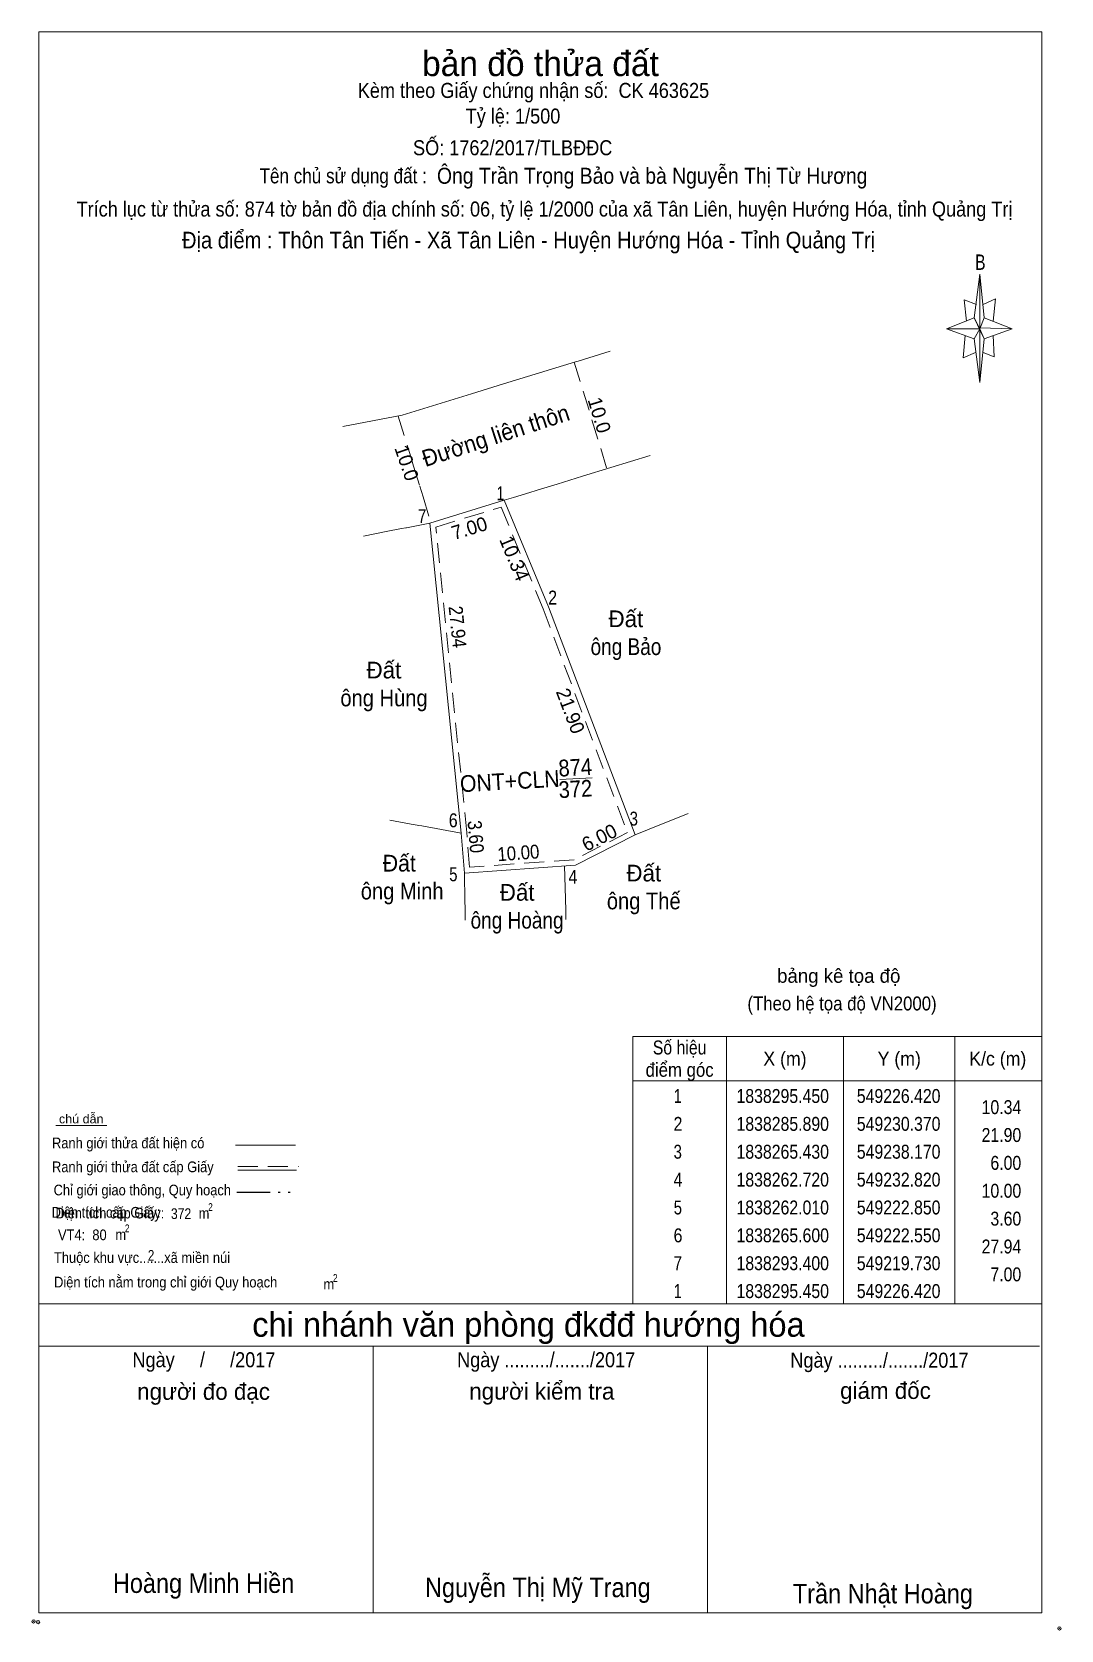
# Model space of a CAD drawing. Header units: metres. Extents: x 548693 to 549631, y 1838175 to 1838407.
# Drawn here: x 549184 to 549276.4, y 1838194.1 to 1838337.5 of the extents above; entities that cross this region are included whole.
import ezdxf
from ezdxf.enums import TextEntityAlignment as Align

# ---------------------------------------------------------------- set-up
doc = ezdxf.new("R2010")
doc.units = ezdxf.units.M
doc.header["$LTSCALE"] = 0.6
doc.header["$PDMODE"] = 32
doc.header["$PDSIZE"] = 0.3
doc.linetypes.add('DASH_DOUBLE_DOT', pattern=[9.2, 5, -1.2, 0.3, -1.2, 0.3, -1.2])
doc.linetypes.add('MEDIUM_DASHED', pattern=[4.5, 3, -1.5])
for name, color, linetype, lineweight in [('15', 7, 'Continuous', 13), ('21', 7, 'Continuous', 13), ('28', 7, 'Continuous', 13), ('63', 7, 'Continuous', 13)]:
    doc.layers.add(name, color=color, linetype=linetype, lineweight=lineweight)
doc.layers.add('20', color=7, linetype='Continuous')

msp = doc.modelspace()

# ---------------------------------------------------------------- texts
at = {"layer": '15'}
for s, rotation, width, p in [('Đường liên thôn', 18.011, 0.95, (549225.8781, 1838300.5544)), ('874', 3.193, 0.9, (549232.8232, 1838270.7427)), ('ONT+CLN', 3.193, 0.95, (549226.9482, 1838269.5098)), ('372', 3.193, 0.9, (549232.8382, 1838268.8125))]:
    msp.add_text(s, height=1.5, rotation=rotation, dxfattribs=dict(at, width=width)).set_placement(p, align=Align.CENTER)
for rotation, p in [(286.887, (549234.354, 1838302.9115)), (289.056, (549217.0705, 1838298.6041))]:
    msp.add_text('10.0', height=1.25, rotation=rotation, dxfattribs=at).set_placement(p, align=Align.CENTER)
for p in [(549237.33, 1838284.07), (549215.62, 1838279.47), (549238.93, 1838261.26), (549227.57, 1838259.53)]:
    msp.add_text('Đất', height=1.5, dxfattribs=at).set_placement(p, align=Align.CENTER)
for s, width, p in [('ông Bảo', 0.85, (549237.335, 1838281.57)), ('ông Hùng', 0.9, (549215.625, 1838276.97)), ('Đất ', 0.95, (549217.26, 1838262.15)), ('ông Minh', 0.9, (549217.255, 1838259.65)), ('ông Thế', 0.9, (549238.93, 1838258.76)), ('ông Hoàng', 0.85, (549227.565, 1838257.03))]:
    msp.add_text(s, height=1.5, dxfattribs=dict(at, width=width)).set_placement(p, align=Align.CENTER)
at = {"layer": '20', "width": 0.9}
msp.add_text('Địa điểm : Thôn Tân Tiến - Xã Tân Liên - Huyện Hướng Hóa - Tỉnh Quảng Trị                 ', height=1.5, dxfattribs=at).set_placement((549232.86, 1838318.04), align=Align.CENTER)
at = {"layer": '21', "width": 0.75}
msp.add_text('B', height=1.378, dxfattribs=at).set_placement((549269.13, 1838316.12), align=Align.CENTER)
at = {"layer": '28'}
for s, height, p in [('bản đồ thửa đất', 2.25, (549229.665, 1838333.5)), ('bản đồ thửa đất', 2.25, (549229.665, 1838333.5)), ('bảng kê tọa độ', 1.25, (549256.425, 1838252.17)), ('chi nhánh văn phòng đkđđ hướng hóa', 2.187, (549228.585, 1838220.42)), ('chi nhánh văn phòng đkđđ hướng hóa', 2.187, (549228.585, 1838220.42)), ('người đo đạc', 1.5, (549199.435, 1838214.76)), ('người đo đạc', 1.5, (549199.435, 1838214.76)), ('người kiểm tra', 1.5, (549229.785, 1838214.78)), ('người kiểm tra', 1.5, (549229.785, 1838214.78)), (' giám đốc', 1.5, (549260.34, 1838214.84))]:
    msp.add_text(s, height=height, dxfattribs=at).set_placement(p, align=Align.CENTER)
for s, height, width, p in [('Kèm theo Giấy chứng nhận số:  CK 463625', 1.35, 0.9, (549229.035, 1838331.54)), ('Tỷ lệ: 1/500', 1.35, 0.9, (549227.2, 1838329.24)), ('SỐ: 1762/2017/TLBĐĐC', 1.35, 0.9, (549227.17, 1838326.4)), ('Tên chủ sử dụng đất :', 1.35, 0.85, (549211.965, 1838323.88)), ('Trích lục từ thửa số: 874 tờ bản đồ địa chính số: 06, tỷ lệ 1/2000 của xã Tân Liên, huyện Hướng Hóa, tỉnh Quảng Trị', 1.35, 0.9, (549230.025, 1838320.9)), ('(Theo hệ tọa độ VN2000)', 1.25, 0.9, (549256.72, 1838249.69)), ('chú dẫn', 0.8, 1.05, (549188.46, 1838239.56)), ('chú dẫn', 0.8, 1.05, (549188.46, 1838239.56)), ('Ranh giới thửa đất hiện có ', 0.96, 0.9, (549192.835, 1838237.32)), ('Ranh giới thửa đất hiện có ', 0.96, 0.9, (549192.835, 1838237.32)), ('Ranh giới thửa đất cấp Giấy', 0.96, 0.9, (549193.09, 1838235.18)), ('Ranh giới thửa đất cấp Giấy', 0.96, 0.9, (549193.09, 1838235.18)), ('Chỉ giới giao thông, Quy hoạch', 0.96, 0.9, (549193.94, 1838233.1)), ('Chỉ giới giao thông, Quy hoạch', 0.96, 0.9, (549193.94, 1838233.1)), ('Diện tích cấp Giấy: ', 0.96, 0.9, (549190.845, 1838231.1)), ('Diện tích cấp Giấy: ', 0.96, 0.9, (549191.195, 1838231.03)), ('372', 0.96, 0.85, (549197.42, 1838230.98)), ('m', 0.96, 0.9, (549199.475, 1838231.02)), ('2', 0.6998, 0.8, (549200.055, 1838231.7)), ('2', 0.6998, 0.8, (549192.585, 1838229.79)), (' VT4:  80', 0.96, 0.9, (549188.4, 1838229.08)), ('m', 0.96, 0.9, (549192.005, 1838229.11)), ('Thuộc khu vực.......xã miền núi', 0.96, 0.9, (549193.915, 1838227.04)), ('2', 0.96, 0.8, (549194.73, 1838227.24)), ('Diện tích nằm trong chỉ giới Quy hoạch     ', 0.96, 0.9, (549196.84, 1838224.84)), ('2', 0.6998, 0.8, (549211.255, 1838225.34)), ('m', 0.96, 0.9, (549210.675, 1838224.66)), ('Ngày     /     /2017', 1.35, 0.9, (549199.47, 1838217.68)), ('Ngày ........./......./2017', 1.35, 0.9, (549230.175, 1838217.68)), ('Ngày ........./......./2017', 1.35, 0.9, (549260.075, 1838217.64)), ('Hoàng Minh Hiền', 1.75, 0.9, (549199.44, 1838197.44)), ('Nguyễn Thị Mỹ Trang', 1.75, 0.9, (549229.43, 1838197.06)), ('Trần Nhật Hoàng', 1.75, 0.9, (549260.385, 1838196.5)), ('Trần Nhật Hoàng', 1.75, 0.9, (549260.385, 1838196.5))]:
    msp.add_text(s, height=height, dxfattribs=dict(at, width=width)).set_placement(p, align=Align.CENTER)
at = {"layer": '28', "width": 0.9}
msp.add_text('Ông Trần Trọng Bảo và bà Nguyễn Thị Từ Hương', height=1.44, dxfattribs=at).set_placement((549220.38, 1838323.84))
at = {"layer": '63'}
for s, width, p in [(' 1', 0.75, (549226.42, 1838295.45)), (' 7', 0.8, (549219.42, 1838293.4)), (' 2', 0.85, (549231.15, 1838286.1)), (' 6', 0.85, (549222.23, 1838266.12)), (' 3', 0.8, (549238.41, 1838266.27)), (' 5', 0.8, (549222.22, 1838261.28)), (' 4', 0.85, (549232.97, 1838261.05)), ('10.34', 0.85, (549272.8, 1838240.39)), ('21.90', 0.85, (549272.8, 1838237.89)), ('6.00', 0.85, (549272.8, 1838235.39)), ('10.00', 0.85, (549272.8, 1838232.89)), ('3.60', 0.85, (549272.8, 1838230.39)), ('27.94', 0.85, (549272.8, 1838227.89)), ('7.00', 0.85, (549272.8, 1838225.39))]:
    msp.add_text(s, height=1.25, dxfattribs=dict(at, width=width)).set_placement(p, align=Align.RIGHT)
for s, rotation, p in [('7.00', 17.037, (549223.4669, 1838292.3479)), ('10.34', 292.449, (549226.7418, 1838290.0037)), ('21.90', 290.868, (549231.771, 1838276.3326)), ('6.00', 26.864, (549235.2326, 1838264.6463))]:
    msp.add_text(s, height=1.25, rotation=rotation, dxfattribs=at).set_placement(p, align=Align.CENTER)
at = {"layer": '63', "width": 0.9}
for s, rotation, p in [('27.94', 275.792, (549221.6094, 1838284.0331)), ('3.60', 274.777, (549223.2414, 1838265.217)), ('10.00', 4.073, (549227.7256, 1838263.2021))]:
    msp.add_text(s, height=1.25, rotation=rotation, dxfattribs=at).set_placement(p, align=Align.CENTER)
at = {"layer": '63'}
for s, width, p in [('Số hiệu', 0.85, (549242.15, 1838245.74)), ('X (m)', 0.95, (549251.6, 1838244.74)), ('Y (m)', 0.95, (549261.855, 1838244.74)), ('K/c (m)', 0.95, (549270.695, 1838244.74)), ('điểm góc', 0.9, (549242.15, 1838243.74)), (' 1', 0.75, (549241.8, 1838241.39)), ('1838295.450', 0.85, (549251.4, 1838241.39)), ('549226.420', 0.85, (549261.8, 1838241.39)), (' 2', 0.85, (549241.805, 1838238.89)), ('1838285.890', 0.85, (549251.4, 1838238.89)), ('549230.370', 0.85, (549261.8, 1838238.89)), (' 3', 0.8, (549241.795, 1838236.39)), ('1838265.430', 0.85, (549251.4, 1838236.39)), ('549238.170', 0.85, (549261.8, 1838236.39)), (' 4', 0.85, (549241.8, 1838233.89)), ('1838262.720', 0.85, (549251.4, 1838233.89)), ('549232.820', 0.85, (549261.8, 1838233.89)), (' 5', 0.8, (549241.805, 1838231.39)), ('1838262.010', 0.85, (549251.4, 1838231.39)), ('549222.850', 0.85, (549261.8, 1838231.39)), (' 6', 0.85, (549241.805, 1838228.89)), ('1838265.600', 0.85, (549251.4, 1838228.89)), ('549222.550', 0.85, (549261.8, 1838228.89)), (' 7', 0.8, (549241.805, 1838226.39)), ('1838293.400', 0.85, (549251.4, 1838226.39)), ('549219.730', 0.85, (549261.8, 1838226.39)), (' 1', 0.75, (549241.8, 1838223.89)), ('1838295.450', 0.85, (549251.4, 1838223.89)), ('549226.420', 0.85, (549261.8, 1838223.89))]:
    msp.add_text(s, height=1.25, dxfattribs=dict(at, width=width)).set_placement(p, align=Align.CENTER)

# ---------------------------------------------------------------- linework, layer by layer
at = {"layer": '15'}
for p, q in [((549226.36, 1838305.89), (549232.82, 1838307.87)), ((549232.82, 1838307.87), (549233.05, 1838307.94)), ((549233.05, 1838307.94), (549235.91, 1838308.82)), ((549217.27, 1838303.1), (549223.49, 1838305.01)), ((549223.49, 1838305.01), (549226.36, 1838305.89)), ((549211.94, 1838302.06), (549217.27, 1838303.1)), ((549235.98, 1838298.38), (549239.5, 1838299.46)), ((549231.16, 1838296.9), (549233.44, 1838297.6)), ((549233.44, 1838297.6), (549235.98, 1838298.38)), ((549227.23, 1838295.7), (549228.72, 1838296.16)), ((549228.72, 1838296.16), (549229.29, 1838296.33)), ((549229.29, 1838296.33), (549229.36, 1838296.35)), ((549229.36, 1838296.35), (549231.16, 1838296.9)), ((549219.73, 1838293.4), (549226.42, 1838295.45)), ((549226.42, 1838295.45), (549227.23, 1838295.7)), ((549230.37, 1838285.89), (549226.42, 1838295.45)), ((549222.55, 1838265.6), (549219.73, 1838293.4)), ((549213.8, 1838292.24), (549215.82, 1838292.64)), ((549231.4, 1838270.39), (549234.29, 1838270.55)), ((549216.14, 1838266.75), (549218.05, 1838266.41)), ((549216.14, 1838266.75), (549218.05, 1838266.41)), ((549216.14, 1838266.75), (549218.05, 1838266.41)), ((549216.14, 1838266.75), (549218.05, 1838266.41)), ((549218.05, 1838266.41), (549218.61, 1838266.31)), ((549218.05, 1838266.41), (549218.61, 1838266.31)), ((549218.05, 1838266.41), (549218.61, 1838266.31)), ((549218.05, 1838266.41), (549218.61, 1838266.31)), ((549218.61, 1838266.31), (549218.74, 1838266.29)), ((549218.61, 1838266.31), (549218.74, 1838266.29)), ((549218.61, 1838266.31), (549218.74, 1838266.29)), ((549218.61, 1838266.31), (549218.74, 1838266.29)), ((549222.55, 1838265.6), (549222.85, 1838262.01)), ((549232.82, 1838262.72), (549222.85, 1838262.01)), ((549222.85, 1838262.01), (549222.86, 1838261.14)), ((549231.83, 1838262.65), (549231.88, 1838260.69)), ((549222.86, 1838261.14), (549222.87, 1838260.37)), ((549222.87, 1838260.37), (549222.9, 1838257.99)), ((549231.88, 1838260.69), (549231.93, 1838258.69)), ((549222.9, 1838257.99), (549222.9, 1838257.78)), ((549231.93, 1838258.69), (549231.94, 1838258.31)), ((549231.94, 1838258.31), (549231.95, 1838257.84))]:
    msp.add_line(p, q, dxfattribs=at)
at = {"layer": '15', "linetype": 'MEDIUM_DASHED'}
for p, q in [((549232.7, 1838307.83), (549235.63, 1838298.27)), ((549219.13, 1838295.76), (549219.84, 1838293.43))]:
    msp.add_line(p, q, dxfattribs=at)
for points in [[(549216.91, 1838302.99), (549218.05, 1838299.25), (549218.28, 1838298.52)], [(549218.28, 1838298.52), (549218.84, 1838296.72), (549219.13, 1838295.76)]]:
    msp.add_lwpolyline(points, dxfattribs=at)
at = {"layer": '15'}
for points in [[(549217.58, 1838292.98), (549217.64, 1838292.99), (549219.73, 1838293.4)], [(549215.82, 1838292.64), (549217.19, 1838292.91), (549217.58, 1838292.98)], [(549218.74, 1838266.29), (549219.03, 1838266.24), (549222.55, 1838265.6)], [(549218.74, 1838266.29), (549219.03, 1838266.24), (549222.55, 1838265.6)], [(549218.74, 1838266.29), (549219.03, 1838266.24), (549222.55, 1838265.6)], [(549218.74, 1838266.29), (549219.03, 1838266.24), (549222.55, 1838265.6)]]:
    msp.add_lwpolyline(points, dxfattribs=at)
at = {"layer": '21'}
for p, q in [((549268.58, 1838311.82), (549269.08, 1838315.72)), ((549269.48, 1838311.82), (549271.98, 1838310.82)), ((549268.58, 1838309.92), (549266.08, 1838310.82)), ((549269.48, 1838309.92), (549269.08, 1838306.02)), ((549270.28, 1838310.22), (549270.38, 1838308.32)), ((549270.38, 1838308.32), (549269.38, 1838308.72))]:
    msp.add_line(p, q, dxfattribs=at)
for points in [[(549269.08, 1838315.72), (549269.48, 1838311.82), (549269.08, 1838310.82)], [(549269.08, 1838310.82), (549266.08, 1838310.82), (549268.58, 1838311.82), (549269.48, 1838309.92), (549271.98, 1838310.82), (549269.08, 1838310.92)], [(549269.08, 1838310.82), (549269.08, 1838306.02), (549268.58, 1838309.92)]]:
    msp.add_lwpolyline(points, close=True, dxfattribs=at)
for points in [[(549268.78, 1838313.02), (549267.68, 1838313.42), (549267.88, 1838311.52)], [(549269.38, 1838313.02), (549270.48, 1838313.52), (549270.28, 1838311.52)], [(549269.08, 1838310.82), (549268.58, 1838311.82), (549266.08, 1838310.82)], [(549269.08, 1838310.82), (549269.48, 1838309.92), (549271.98, 1838310.82)], [(549267.78, 1838310.22), (549267.58, 1838308.22), (549268.68, 1838308.72)]]:
    msp.add_lwpolyline(points, dxfattribs=at)
msp.add_point((549276.22, 1838194.26), dxfattribs=at)
at = {"layer": '28'}
for p, q in [((549186.17, 1838239.36), (549190.77, 1838239.36)), ((549186.17, 1838239.36), (549190.77, 1838239.36)), ((549202.31, 1838237.6), (549207.69, 1838237.6)), ((549202.31, 1838237.6), (549207.69, 1838237.6)), ((549202.51, 1838235.36), (549207.77, 1838235.36)), ((549202.51, 1838235.36), (549207.77, 1838235.36)), ((549184.65, 1838223.36), (549274.65, 1838223.36)), ((549184.65, 1838223.36), (549274.65, 1838223.36)), ((549184.65, 1838219.56), (549274.45, 1838219.56)), ((549184.65, 1838219.56), (549274.45, 1838219.56)), ((549184.65, 1838219.56), (549274.45, 1838219.56)), ((549184.65, 1838219.56), (549274.45, 1838219.56)), ((549184.65, 1838219.56), (549274.45, 1838219.56)), ((549184.65, 1838219.56), (549274.45, 1838219.56)), ((549214.65, 1838195.66), (549214.65, 1838219.56)), ((549214.65, 1838195.66), (549214.65, 1838219.56)), ((549244.65, 1838195.66), (549244.65, 1838219.56)), ((549244.65, 1838195.66), (549244.65, 1838219.56))]:
    msp.add_line(p, q, dxfattribs=at)
at = {"layer": '28', "linetype": 'MEDIUM_DASHED'}
msp.add_line((549202.51, 1838235.68), (549207.95, 1838235.68), dxfattribs=at)
msp.add_line((549202.51, 1838235.68), (549207.95, 1838235.68), dxfattribs=at)
at = {"layer": '28', "linetype": 'DASH_DOUBLE_DOT', "lineweight": 25}
msp.add_line((549202.41, 1838233.38), (549207.65, 1838233.38), dxfattribs=at)
msp.add_line((549202.41, 1838233.38), (549207.65, 1838233.38), dxfattribs=at)
at = {"layer": '28'}
msp.add_lwpolyline([(549184.65, 1838337.46), (549274.65, 1838337.46), (549274.65, 1838195.66), (549184.65, 1838195.66)], close=True, dxfattribs=at)
msp.add_lwpolyline([(549184.65, 1838337.46), (549274.65, 1838337.46), (549274.65, 1838195.66), (549184.65, 1838195.66)], close=True, dxfattribs=at)
msp.add_lwpolyline([(549274.65, 1838195.66), (549184.65, 1838195.66), (549184.65, 1838219.56)], dxfattribs=at)
msp.add_lwpolyline([(549274.65, 1838195.66), (549184.65, 1838195.66), (549184.65, 1838219.56)], dxfattribs=at)
for p in [(549184.19, 1838194.88), (549184.59, 1838194.82)]:
    msp.add_point(p, dxfattribs=at)
at = {"layer": '63'}
for p, q in [((549230.37, 1838285.89), (549238.17, 1838265.43)), ((549239.27, 1838265.88), (549242.91, 1838267.36)), ((549232.82, 1838262.72), (549238.17, 1838265.43)), ((549238.17, 1838265.43), (549239.27, 1838265.88)), ((549246.35, 1838247.36), (549246.35, 1838223.36)), ((549256.85, 1838247.36), (549256.85, 1838223.36)), ((549266.85, 1838247.36), (549266.85, 1838223.36)), ((549237.95, 1838243.36), (549274.65, 1838243.36))]:
    msp.add_line(p, q, dxfattribs=at)
at = {"layer": '63', "linetype": 'MEDIUM_DASHED'}
msp.add_lwpolyline([(549220.27, 1838293.04), (549226.13, 1838294.84), (549229.9, 1838285.71), (549237.46, 1838265.64), (549232.68, 1838263.21), (549223.31, 1838262.54), (549223.05, 1838265.65)], close=True, dxfattribs=at)
at = {"layer": '63'}
msp.add_lwpolyline([(549237.95, 1838247.36), (549274.65, 1838247.36), (549274.65, 1838223.36), (549237.95, 1838223.36)], close=True, dxfattribs=at)

msp.set_redraw_order([(e.dxf.handle, doc.entitydb.next_handle()) for e in msp.query("TEXT MTEXT ATTDEF DIMENSION ARC_DIMENSION")])  # texts and dimensions are drawn at this point

doc.saveas('drawing.dxf')
